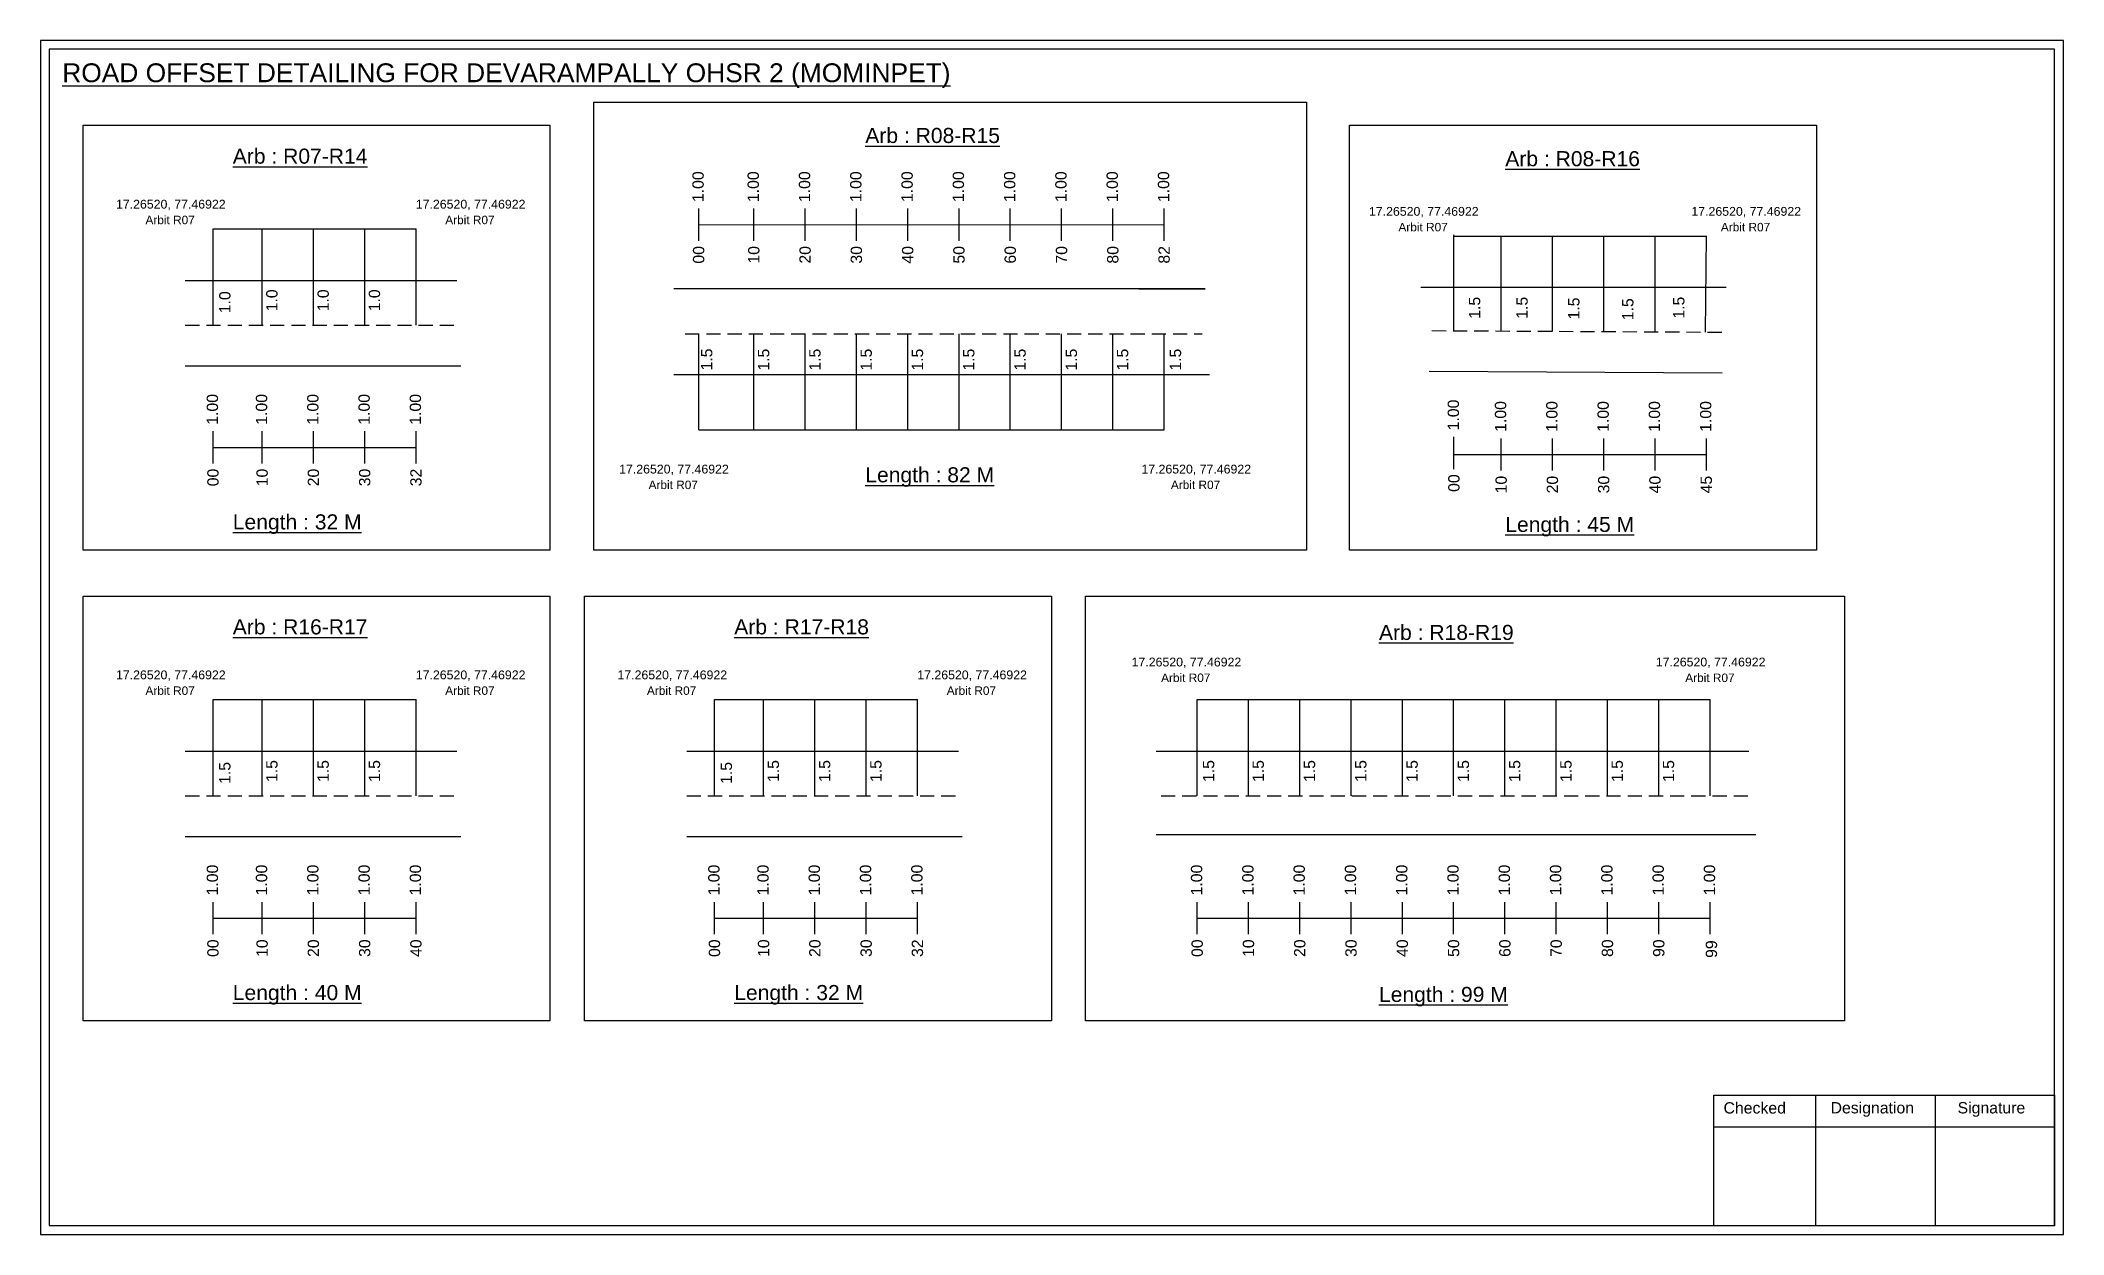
# Model space of a CAD drawing. Header units: inches. Extents: x 264 to 4896, y 229 to 3306.
# Drawn here: x 2318 to 2854, y 229 to 545 of the extents above; entities that cross this region are included whole.
import ezdxf

# ---------------------------------------------------------------- set-up
doc = ezdxf.new("R2010")
doc.units = ezdxf.units.IN
doc.header["$MEASUREMENT"] = 0
doc.linetypes.add('DASHED2', pattern=[0.375, 0.25, -0.125])
doc.layers.add('PDF_Geometry', color=7, linetype='Continuous')
doc.layers.add('PDF_Text', color=5, linetype='Continuous')
doc.styles.add('PDF Arial', font='arial.ttf')
doc.styles.get("Standard").update_dxf_attribs({"font": 'arial.ttf'})

msp = doc.modelspace()

# ---------------------------------------------------------------- texts
at = {"color": 242, "true_color": 0xcd2027}
for s, height, p in [('%%UROAD OFFSET DETAILING FOR DEVARAMPALLY OHSR 2 (MOMINPET)', 5, (2323.6, 534.4)), ('%%UArb : R08-R15', 4, (2536.55, 518.27)), ('%%UArb : R07-R14', 4, (2368.82, 512.78)), ('%%UArb : R08-R16', 4, (2706.26, 512.11)), ('%%ULength : 82 M', 4, (2536.55, 428.27)), ('%%ULength : 32 M', 4, (2368.82, 415.78)), ('%%ULength : 45 M', 4, (2706.26, 415.11)), ('%%UArb : R16-R17', 4, (2368.82, 387.94)), ('%%UArb : R17-R18', 4, (2501.8, 387.94)), ('%%UArb : R18-R19', 4, (2672.77, 386.46)), ('%%ULength : 40 M', 4, (2368.82, 290.94)), ('%%ULength : 32 M', 4, (2501.8, 290.94)), ('%%ULength : 99 M', 4, (2672.77, 290.46))]:
    msp.add_text(s, height=height, dxfattribs=at).set_placement(p)
at = {"color": 217, "true_color": 0x93278f}
for s, p in [('1.00', (2493.7, 502.6)), ('1.00', (2508.33, 502.6)), ('1.00', (2521.93, 502.6)), ('1.00', (2535.53, 502.6)), ('1.00', (2549.13, 502.6)), ('1.00', (2562.73, 502.6)), ('1.00', (2576.33, 502.6)), ('1.00', (2589.93, 502.6)), ('1.00', (2603.53, 502.6)), ('1.00', (2617.13, 502.6)), ('00', (2493.85, 486.28)), ('10', (2508.48, 486.28)), ('20', (2522.08, 486.28)), ('30', (2535.68, 486.28)), ('40', (2549.28, 486.28)), ('50', (2562.88, 486.28)), ('60', (2576.48, 486.28)), ('70', (2590.08, 486.28)), ('80', (2603.68, 486.28)), ('82', (2617.28, 486.28)), ('1.00', (2364.91, 443.54)), ('1.00', (2377.94, 443.54)), ('1.00', (2391.54, 443.54)), ('1.00', (2405.14, 443.54)), ('1.00', (2418.74, 443.54)), ('1.00', (2693.98, 442.05)), ('1.00', (2706.5, 441.66)), ('1.00', (2720.1, 441.66)), ('1.00', (2733.7, 441.66)), ('1.00', (2747.3, 441.66)), ('1.00', (2760.9, 441.66)), ('00', (2365.06, 427.22)), ('10', (2378.09, 427.22)), ('20', (2391.69, 427.22)), ('30', (2405.29, 427.22)), ('32', (2418.89, 427.22)), ('00', (2694.13, 425.73)), ('10', (2706.65, 425.34)), ('20', (2720.25, 425.34)), ('30', (2733.85, 425.34)), ('40', (2747.45, 425.34)), ('45', (2761.05, 425.34)), ('1.00', (2364.91, 318.7)), ('1.00', (2377.94, 318.7)), ('1.00', (2391.54, 318.7)), ('1.00', (2405.14, 318.7)), ('1.00', (2418.74, 318.7)), ('1.00', (2497.89, 318.7)), ('1.00', (2510.92, 318.7)), ('1.00', (2524.52, 318.7)), ('1.00', (2538.12, 318.7)), ('1.00', (2551.72, 318.7)), ('1.00', (2625.9, 318.7)), ('1.00', (2639.5, 318.7)), ('1.00', (2653.1, 318.7)), ('1.00', (2666.7, 318.7)), ('1.00', (2680.3, 318.7)), ('1.00', (2693.9, 318.7)), ('1.00', (2707.5, 318.7)), ('1.00', (2721.1, 318.7)), ('1.00', (2734.7, 318.7)), ('1.00', (2748.3, 318.7)), ('1.00', (2761.9, 318.7)), ('00', (2365.06, 302.38)), ('10', (2378.09, 302.38)), ('20', (2391.69, 302.38)), ('30', (2405.29, 302.38)), ('40', (2418.89, 302.38)), ('00', (2498.04, 302.38)), ('10', (2511.07, 302.38)), ('20', (2524.67, 302.38)), ('30', (2538.27, 302.38)), ('32', (2551.87, 302.38)), ('00', (2626.05, 302.38)), ('10', (2639.65, 302.38)), ('20', (2653.25, 302.38)), ('30', (2666.85, 302.38)), ('40', (2680.45, 302.38)), ('50', (2694.05, 302.38)), ('60', (2707.65, 302.38)), ('70', (2721.25, 302.38)), ('80', (2734.85, 302.38)), ('90', (2748.45, 302.38)), ('99', (2762.42, 302.13))]:
    msp.add_text(s, height=3, rotation=90, dxfattribs=at).set_placement(p)
at = {"color": 5}
for s, height, p in [('17.26520, 77.46922', 2.34, (2337.85, 500.87)), ('Arbit R07', 2.246, (2345.67, 496.74)), ('17.26520, 77.46922', 2.34, (2417.35, 500.87)), ('Arbit R07', 2.246, (2425.17, 496.74)), ('17.26520, 77.46922', 2.34, (2670.11, 498.97)), ('17.26520, 77.46922', 2.34, (2755.61, 498.97)), ('Arbit R07', 2.246, (2677.93, 494.84)), ('Arbit R07', 2.246, (2763.43, 494.84)), ('17.26520, 77.46922', 2.34, (2471.27, 430.61)), ('17.26520, 77.46922', 2.34, (2609.77, 430.61)), ('Arbit R07', 2.246, (2479.09, 426.48)), ('Arbit R07', 2.246, (2617.59, 426.48)), ('17.26520, 77.46922', 2.34, (2607.17, 379.44)), ('17.26520, 77.46922', 2.34, (2746.17, 379.44)), ('17.26520, 77.46922', 2.34, (2337.85, 376.03)), ('17.26520, 77.46922', 2.34, (2417.35, 376.03)), ('17.26520, 77.46922', 2.34, (2470.83, 376.03)), ('17.26520, 77.46922', 2.34, (2550.33, 376.03)), ('Arbit R07', 2.246, (2614.99, 375.31)), ('Arbit R07', 2.246, (2753.99, 375.31)), ('Arbit R07', 2.246, (2345.67, 371.9)), ('Arbit R07', 2.246, (2425.17, 371.9)), ('Arbit R07', 2.246, (2478.65, 371.9)), ('Arbit R07', 2.246, (2558.15, 371.9))]:
    msp.add_text(s, height=height, dxfattribs=at).set_placement(p)
for s, p in [('1.0', (2368.21, 473.12)), ('1.0', (2380.68, 473.62)), ('1.0', (2394.28, 473.62)), ('1.0', (2407.88, 473.62)), ('1.5', (2699.61, 471.65)), ('1.5', (2712.19, 471.65)), ('1.5', (2725.93, 471.46)), ('1.5', (2740.24, 471.27)), ('1.5', (2753.76, 471.68)), ('1.5', (2495.98, 457.94)), ('1.5', (2511.08, 457.89)), ('1.5', (2524.68, 457.89)), ('1.5', (2538.28, 457.89)), ('1.5', (2551.88, 457.89)), ('1.5', (2565.48, 457.89)), ('1.5', (2579.08, 457.89)), ('1.5', (2592.68, 457.89)), ('1.5', (2606.28, 457.89)), ('1.5', (2620.3, 457.89)), ('1.5', (2380.68, 348.78)), ('1.5', (2394.28, 348.78)), ('1.5', (2407.88, 348.78)), ('1.5', (2513.66, 348.78)), ('1.5', (2527.26, 348.78)), ('1.5', (2540.86, 348.78)), ('1.5', (2629.08, 348.78)), ('1.5', (2642.24, 348.78)), ('1.5', (2655.84, 348.78)), ('1.5', (2669.44, 348.78)), ('1.5', (2683.04, 348.78)), ('1.5', (2696.64, 348.78)), ('1.5', (2710.24, 348.78)), ('1.5', (2723.84, 348.78)), ('1.5', (2737.44, 348.78)), ('1.5', (2751.04, 348.78)), ('1.5', (2368.21, 348.28)), ('1.5', (2501.19, 348.28))]:
    msp.add_text(s, height=3, rotation=90).set_placement(p)
at = {"layer": 'PDF_Text', "color": 7, "attachment_point": 7, "style": 'PDF Arial'}
for s, insert, char_height in [('Checked', (2764.14, 260.81), 3.001), ('Designation', (2792.52, 259.98), 3.0006), ('Signature', (2826.2, 259.98), 3.001)]:
    msp.add_mtext(s, dxfattribs=dict(at, insert=insert, char_height=char_height))

# ---------------------------------------------------------------- linework, layer by layer
at = {"color": 217, "true_color": 0x93278f}
for p, q in [((2492.38, 492.3), (2492.38, 500.86)), ((2507.01, 492.3), (2507.01, 500.86)), ((2520.61, 492.3), (2520.61, 500.86)), ((2534.21, 492.3), (2534.21, 500.86)), ((2547.81, 492.3), (2547.81, 500.86)), ((2561.41, 492.3), (2561.41, 500.86)), ((2575.01, 492.3), (2575.01, 500.86)), ((2588.61, 492.3), (2588.61, 500.86)), ((2602.21, 492.3), (2602.21, 500.86)), ((2615.81, 492.3), (2615.81, 500.86)), ((2492.38, 496.58), (2615.81, 496.65)), ((2363.58, 433.25), (2363.58, 441.8)), ((2376.61, 433.25), (2376.61, 441.8)), ((2390.21, 433.25), (2390.21, 441.8)), ((2403.81, 433.25), (2403.81, 441.8)), ((2417.41, 433.25), (2417.41, 441.8)), ((2692.65, 431.76), (2692.65, 440.31)), ((2705.18, 431.37), (2705.18, 439.93)), ((2718.78, 431.37), (2718.78, 439.93)), ((2732.38, 431.37), (2732.38, 439.93)), ((2745.98, 431.37), (2745.98, 439.93)), ((2759.58, 431.37), (2759.58, 439.93)), ((2363.58, 437.52), (2417.41, 437.53)), ((2692.65, 435.64), (2759.58, 435.65)), ((2363.58, 308.41), (2363.58, 316.96)), ((2376.61, 308.41), (2376.61, 316.96)), ((2390.21, 308.41), (2390.21, 316.96)), ((2403.81, 308.41), (2403.81, 316.96)), ((2417.41, 308.41), (2417.41, 316.96)), ((2496.56, 308.41), (2496.56, 316.96)), ((2509.59, 308.41), (2509.59, 316.96)), ((2523.19, 308.41), (2523.19, 316.96)), ((2536.79, 308.41), (2536.79, 316.96)), ((2550.39, 308.41), (2550.39, 316.96)), ((2624.57, 308.41), (2624.57, 316.96)), ((2638.17, 308.41), (2638.17, 316.96)), ((2651.77, 308.41), (2651.77, 316.96)), ((2665.37, 308.41), (2665.37, 316.96)), ((2678.97, 308.41), (2678.97, 316.96)), ((2692.57, 308.41), (2692.57, 316.96)), ((2706.17, 308.41), (2706.17, 316.96)), ((2719.77, 308.41), (2719.77, 316.96)), ((2733.37, 308.41), (2733.37, 316.96)), ((2746.97, 308.41), (2746.97, 316.96)), ((2760.57, 308.41), (2760.57, 316.96)), ((2363.58, 312.68), (2417.41, 312.69)), ((2496.56, 312.68), (2550.39, 312.69)), ((2624.57, 312.68), (2760.57, 312.7))]:
    msp.add_line(p, q, dxfattribs=at)
at = {"color": 5}
for p, q in [((2363.58, 495.48), (2417.41, 495.48)), ((2692.65, 493.6), (2759.58, 493.6)), ((2492.38, 442.16), (2615.81, 442.16)), ((2363.58, 370.64), (2417.41, 370.64)), ((2496.56, 370.64), (2550.39, 370.64)), ((2624.57, 370.64), (2760.57, 370.64))]:
    msp.add_line(p, q, dxfattribs=at)
for p, q in [((2363.58, 469.95), (2363.58, 495.48)), ((2376.61, 469.95), (2376.61, 495.48)), ((2390.21, 469.95), (2390.21, 495.48)), ((2403.81, 469.95), (2403.81, 495.48)), ((2417.41, 469.95), (2417.41, 495.48)), ((2692.65, 468.37), (2692.65, 493.91)), ((2705.18, 468.32), (2705.18, 493.6)), ((2718.78, 468.27), (2718.78, 493.6)), ((2732.38, 468.33), (2732.38, 493.6)), ((2745.98, 468.07), (2745.98, 493.6)), ((2759.35, 468.1), (2759.58, 493.6)), ((2356.23, 481.83), (2428.27, 481.83)), ((2626.69, 479.58), (2485.82, 479.58)), ((2609.06, 479.58), (2626.69, 479.58)), ((2764.82, 479.93), (2683.87, 479.93)), ((2492.38, 442.16), (2492.38, 467.7)), ((2507.01, 442.16), (2507.01, 467.7)), ((2520.61, 442.16), (2520.61, 467.7)), ((2534.21, 442.16), (2534.21, 467.7)), ((2547.81, 442.16), (2547.81, 467.7)), ((2561.41, 442.16), (2561.41, 467.7)), ((2575.01, 442.16), (2575.01, 467.7)), ((2588.61, 442.16), (2588.61, 467.7)), ((2602.21, 442.16), (2602.21, 467.7)), ((2615.81, 442.16), (2615.81, 467.7)), ((2356.23, 459.14), (2429.27, 459.14)), ((2485.82, 456.89), (2517.94, 456.89)), ((2517.94, 456.89), (2627.81, 456.89)), ((2686.08, 457.73), (2763.81, 457.3)), ((2363.58, 345.11), (2363.58, 370.64)), ((2376.61, 345.11), (2376.61, 370.64)), ((2390.21, 345.11), (2390.21, 370.64)), ((2403.81, 345.11), (2403.81, 370.64)), ((2417.41, 345.11), (2417.41, 370.64)), ((2496.56, 345.11), (2496.56, 370.64)), ((2509.59, 345.11), (2509.59, 370.64)), ((2523.19, 345.11), (2523.19, 370.64)), ((2536.79, 345.11), (2536.79, 370.64)), ((2550.39, 345.11), (2550.39, 370.64)), ((2624.57, 345.11), (2624.57, 370.64)), ((2638.17, 345.11), (2638.17, 370.64)), ((2651.77, 345.11), (2651.77, 370.64)), ((2665.37, 345.11), (2665.37, 370.64)), ((2678.97, 345.11), (2678.97, 370.64)), ((2692.57, 345.11), (2692.57, 370.64)), ((2706.17, 345.11), (2706.17, 370.64)), ((2719.77, 345.11), (2719.77, 370.64)), ((2733.37, 345.11), (2733.37, 370.64)), ((2746.97, 345.11), (2746.97, 370.64)), ((2760.57, 345.11), (2760.57, 370.64)), ((2356.23, 356.99), (2428.27, 356.99)), ((2489.21, 356.99), (2561.25, 356.99)), ((2613.7, 356.99), (2770.85, 356.99)), ((2356.23, 334.3), (2429.27, 334.3)), ((2489.21, 334.3), (2562.25, 334.3)), ((2772.67, 334.8), (2613.7, 334.8))]:
    msp.add_line(p, q)
at = {"linetype": 'DASHED2', "ltscale": 15}
for p, q in [((2356.23, 469.95), (2428.77, 469.95)), ((2488.79, 467.7), (2625.84, 467.7)), ((2686.8, 468.51), (2765.08, 468.1)), ((2356.23, 345.11), (2428.77, 345.11)), ((2489.21, 345.11), (2561.75, 345.11)), ((2614.97, 345.11), (2770.85, 345.11))]:
    msp.add_line(p, q, dxfattribs=at)
for points in [[(2464.6, 529.11), (2653.53, 529.11), (2653.53, 410.28), (2464.6, 410.28)], [(2329.12, 522.96), (2452.92, 522.96), (2452.92, 410.28), (2329.12, 410.28)], [(2664.95, 522.96), (2788.75, 522.96), (2788.75, 410.28), (2664.95, 410.28)], [(2329.12, 398.12), (2452.92, 398.12), (2452.92, 285.44), (2329.12, 285.44)], [(2462.1, 398.12), (2585.9, 398.12), (2585.9, 285.44), (2462.1, 285.44)], [(2594.98, 398.12), (2796.22, 398.12), (2796.22, 285.44), (2594.98, 285.44)]]:
    msp.add_lwpolyline(points, close=True)
at = {"layer": 'PDF_Geometry'}
for points in [[(2317.82, 545.47), (2317.82, 228.76), (2854.3, 228.76), (2854.3, 545.47)], [(2320.15, 543.14), (2320.15, 231.18), (2851.88, 231.18), (2851.88, 543.14)]]:
    msp.add_lwpolyline(points, close=True, dxfattribs=at)
at = {"layer": 'PDF_Geometry', "color": 242, "true_color": 0xcc1f26}
msp.add_lwpolyline([(2851.88, 231.09), (2761.53, 231.09), (2761.53, 265.7), (2851.88, 265.7)], close=True, dxfattribs=at)
for points in [[(2788.52, 265.7), (2788.52, 231.09)], [(2820.24, 265.7), (2820.24, 231.09)], [(2761.53, 257.32), (2851.88, 257.32)]]:
    msp.add_lwpolyline(points, dxfattribs=at)

msp.set_redraw_order([(e.dxf.handle, doc.entitydb.next_handle()) for e in msp.query("TEXT MTEXT ATTDEF DIMENSION ARC_DIMENSION")])  # texts and dimensions are drawn at this point

doc.saveas('drawing.dxf')
